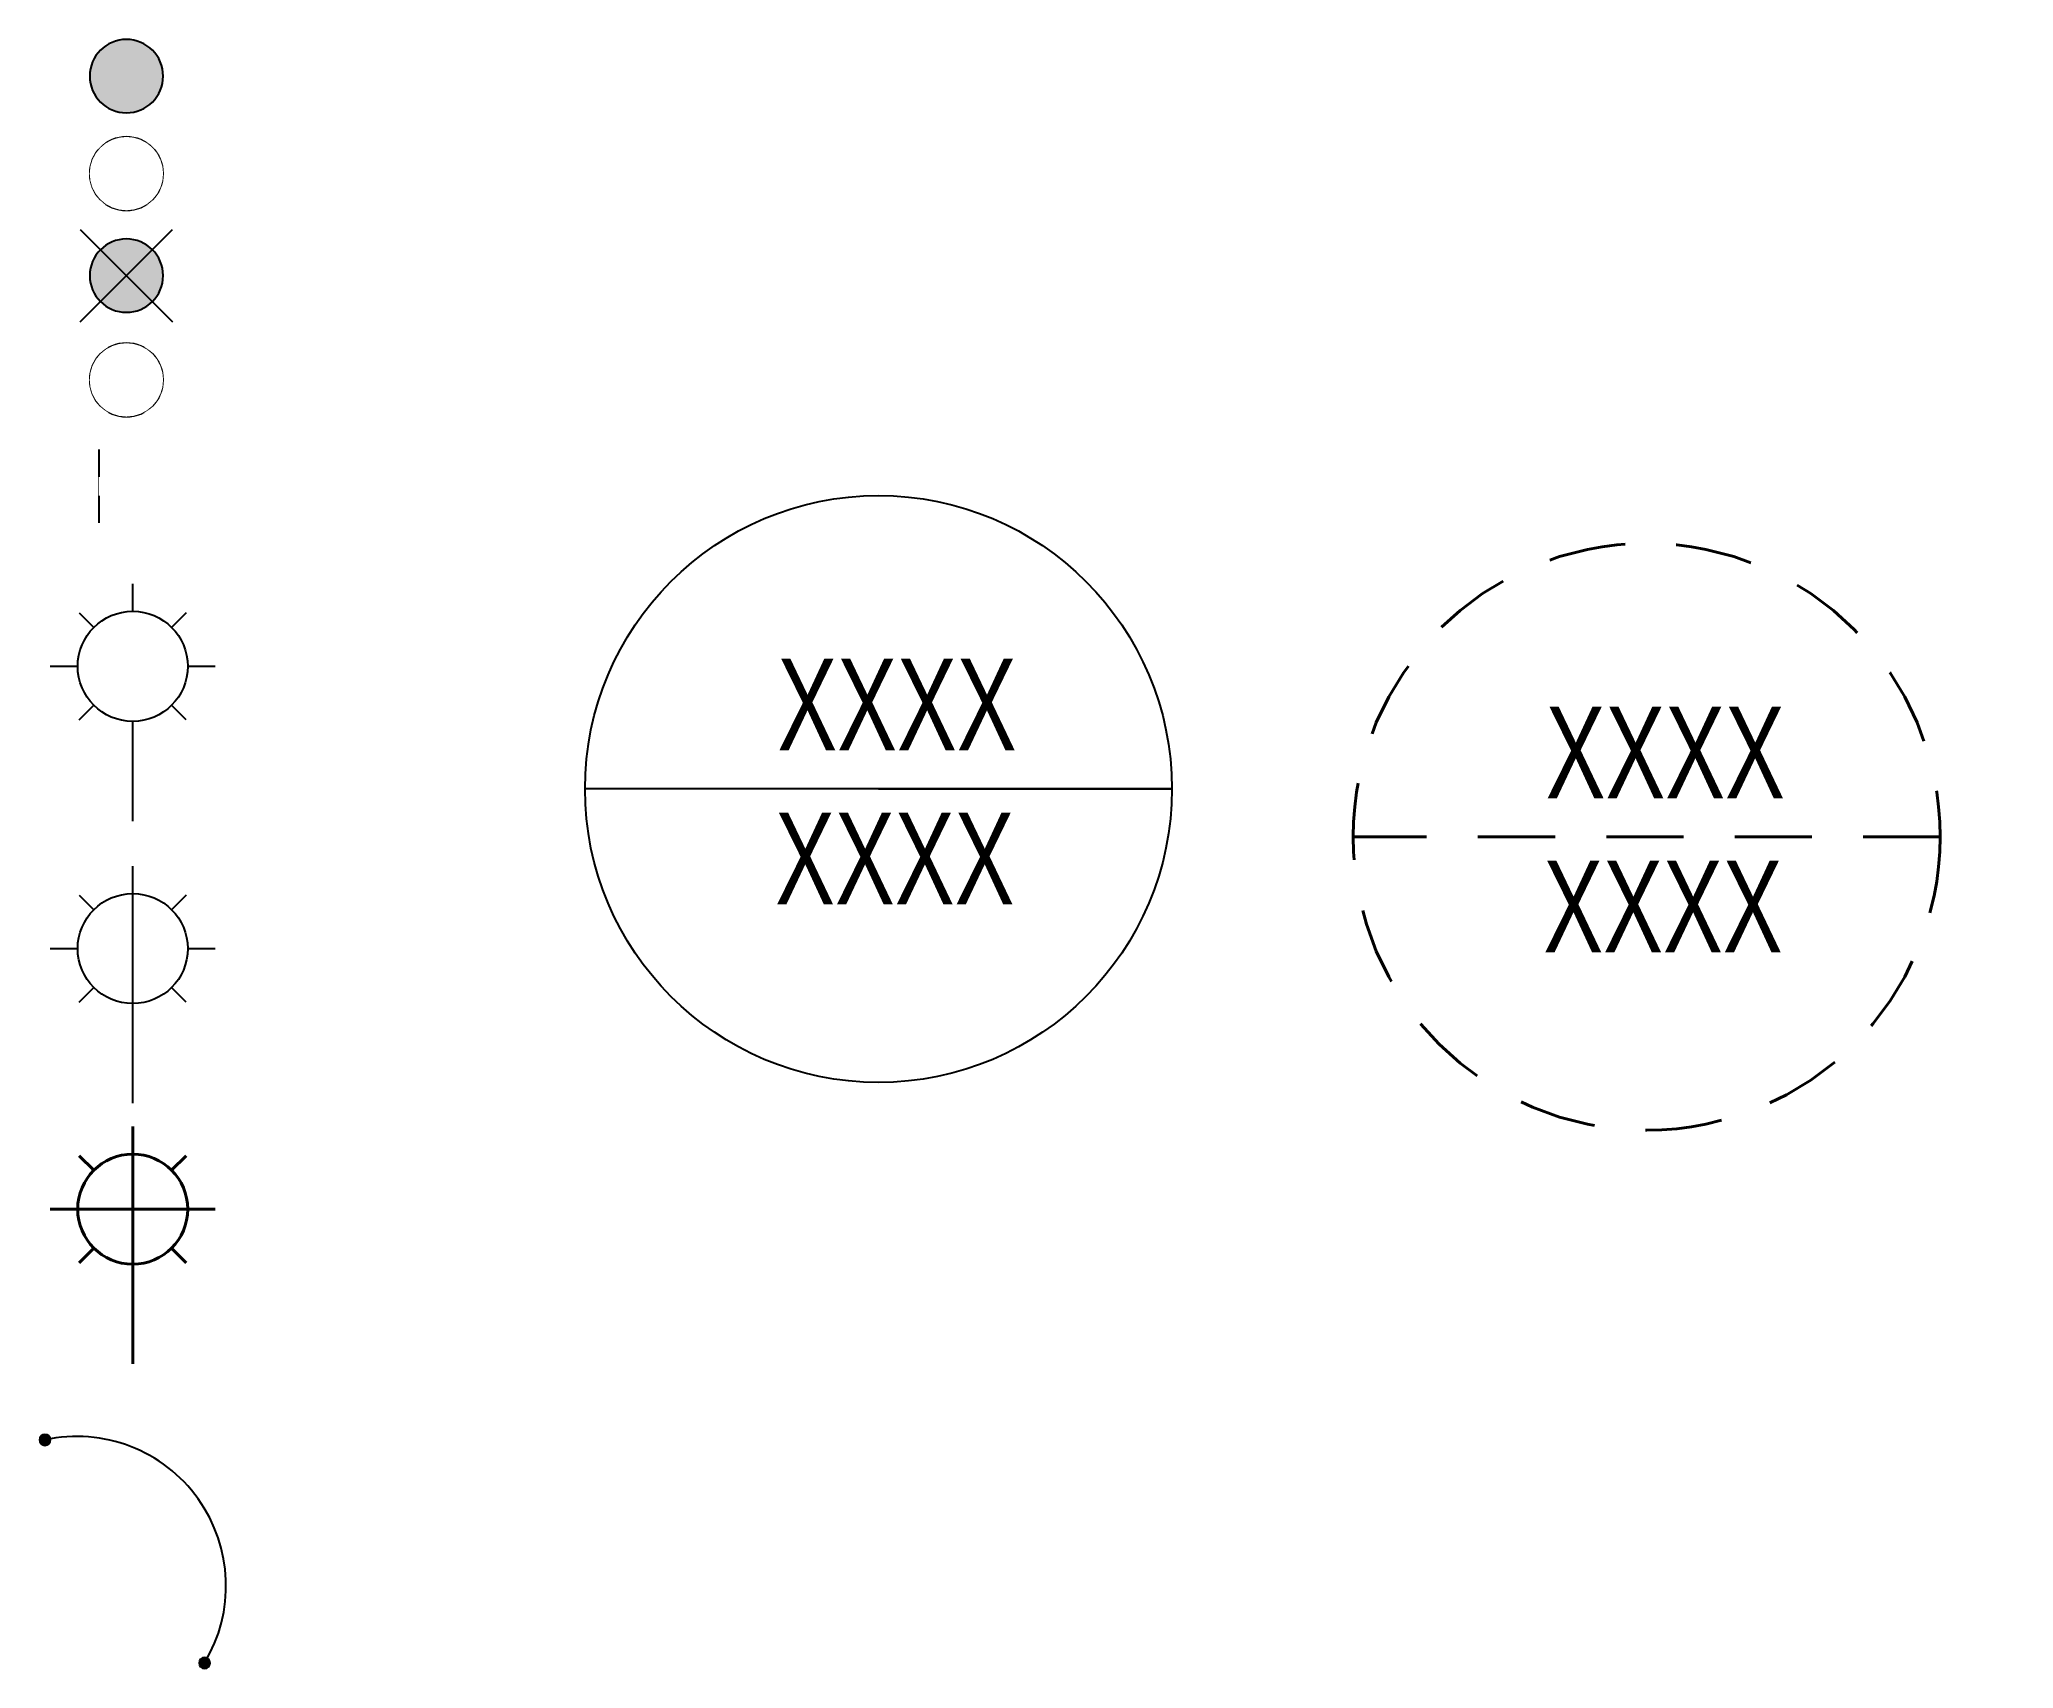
# Model space of a CAD drawing. Header units: metres. Extents: x 308997 to 310798, y 6265909 to 6266857.
# Drawn here: x 308997.1 to 309050.9, y 6266758.3 to 6266802.7 of the extents above; entities that cross this region are included whole.
import ezdxf
from ezdxf.enums import TextEntityAlignment as Align

# ---------------------------------------------------------------- set-up
doc = ezdxf.new("R2010")
doc.units = ezdxf.units.M
doc.linetypes.add('Dash', pattern=[5, 3, -2])
doc.layers.get('0').update_dxf_attribs({"color": 6})
for name, color, linetype in [('Equip_SP_SL_EXT', 7, 'Continuous'), ('Equip_SP_SL_NEW', 2, 'Continuous'), ('Mains_HV_NEW', 2, 'Continuous'), ('Mains_HV_NEW_Hardwired', 2, 'Continuous'), ('SupportsOH_SP_TR_HV_LV_SL_EXT', 7, 'Continuous'), ('SupportsOH_SP_TR_HV_LV_SL_NEW', 2, 'Continuous'), ('SupportsUG_SP_LV_EXT', 7, 'Continuous')]:
    doc.layers.add(name, color=color, linetype=linetype)
doc.styles.add('iecARIAL', font='arial.ttf', dxfattribs={"height": 2})
doc.styles.add('POLE_LABEL', font='arial.ttf')
doc.styles.add('SL_LABEL', font='arial.ttf')
doc.styles.get("Standard").update_dxf_attribs({"font": 'arial.ttf'})

# ---------------------------------------------------------------- blocks, each defined once
blk = doc.blocks.new('End Shackle_NEW')
blk.add_line((1, 1.815), (-1, 1.815))
at = {"flags": 1}
blk.add_attdef('Z', (0, 0), '', height=0.2, dxfattribs=at)
at = {"flags": 9}
for tag, p in [('CONNECTOR_TYPE', (0, 0)), ('OPERATING_VOLTAGE', (0, -0.6)), ('CONSTRUCTED_VOLTAGE', (0, -0.2)), ('NO_PHASES', (0, -0.4)), ('ORIENTATION', (0, -0.8)), ('OWNED_BY', (0, -1)), ('STATE', (0, -1.2)), ('USAGE', (0, -1.4)), ('NOTES', (0, -1.6)), ('OPERATED_BY', (0, -2.014)), ('MAINTAINED_BY', (0, -1.814))]:
    blk.add_attdef(tag, text='', height=0.2, dxfattribs=at).set_placement(p, align=Align.MIDDLE_LEFT)
blk.add_wipeout([(-0.253, 0), (-0.253, 1.815), (0.253, 1.815), (0.253, 0)])
blk = doc.blocks.new('POLE_REPLACE_NEW')
h = blk.add_hatch(color=256)
edge = h.paths.add_edge_path()
edge.add_arc((0, 0), 1, 270, 450)
edge.add_line((0, 1), (0, -1))
blk.add_lwpolyline([(0, 1), (0, -1)])
at = {"lineweight": -3}
blk.add_arc((0, 0), 1, 90, 270, dxfattribs=at)
blk.add_arc((0, 0), 1, 270, 90)
for tag, p, height, flags in [('pNumber', (-17.84, 2.067), 2.5, 8), ('cHV', (0, -1.8), 0.2, 9), ('hDia', (0, -1.6), 0.2, 9), ('LBRACKET', (0, -2), 0.2, 9), ('LExisting', (0, -2.2), 0.2, 9), ('LANTNUMBER', (0, -2.4), 0.2, 9), ('LOther', (0, -2.6), 0.2, 9), ('LRemove', (0, -2.8), 0.2, 9), ('cLinedev', (0, -3.2), 0.2, 9), ('LEGEND', (0, -3), 0.2, 9), ('LOCATION', (0, -3.4), 0.2, 9), ('pExisting', (0, -3.8), 0.2, 9), ('NOTES', (0, -3.6), 0.2, 9), ('pFooting', (0, -4.4), 0.2, 9), ('PFNUMBER', (0, -4), 0.2, 9), ('NEWPFNUMBER', (0, -4.2), 0.2, 9), ('pNew', (0, -4.6), 0.2, 9), ('pRelocate', (0, -5), 0.2, 9), ('pRemove', (0, -5.2), 0.2, 9), ('pReplace', (0, -5.4), 0.2, 9), ('cspan', (0, -6), 0.2, 9), ('pStay', (0, -5.6), 0.2, 9), ('pType', (0, -5.8), 0.2, 9), ('STREETNAME', (0, -6.2), 0.2, 9), ('SUBURB', (0, -6.4), 0.2, 9)]:
    blk.add_attdef(tag, p, '', height=height, dxfattribs=dict(flags=flags))
at = {"style": 'iecARIAL', "flags": 8}
blk.add_attdef('ASSET_NUM', (1.5, 1.5), '', height=2.5, dxfattribs=at)
blk.add_wipeout([(0, 1), (0.193, 0.981), (0.376, 0.926), (0.555, 0.831), (0.706, 0.708), (0.831, 0.555), (0.924, 0.378), (0.981, 0.194), (0.999, 0.002), (0.981, -0.196), (0.924, -0.383), (0.832, -0.555), (0.707, -0.707), (0.555, -0.832), (0.382, -0.924), (0.195, -0.98), (0.001, -1), (-0.195, -0.981), (-0.382, -0.924), (-0.556, -0.832), (-0.708, -0.706), (-0.833, -0.552), (-0.927, -0.379), (-0.981, -0.194), (-1, 0), (-0.98, 0.195), (-0.924, 0.381), (-0.832, 0.554), (-0.707, 0.707), (-0.556, 0.831), (-0.382, 0.923), (-0.196, 0.98)])
at = {"flags": 9}
for tag, p in [('OWNED_BY', (0, -0.2)), ('SPECIAL_USE', (0, -0.6)), ('PARENT', (0, -0.4)), ('cLV', (0, -1.2)), ('STATE', (0, -0.8)), ('USAGE', (0, -1)), ('hDepth', (0, -1.4))]:
    blk.add_attdef(tag, p, '', height=0.2, dxfattribs=at)
blk = doc.blocks.new('POLE_NEW')
at = {"lineweight": -3}
blk.add_lwpolyline([(-1, 0, 1), (1, 0, 1)], format="xyb", close=True, dxfattribs=at)
for tag, p, height, flags in [('pNumber', (-17.84, 2.067), 2.5, 8), ('cHV', (0, -1.8), 0.2, 9), ('hDia', (0, -1.6), 0.2, 9), ('LBRACKET', (0, -2), 0.2, 9), ('LExisting', (0, -2.2), 0.2, 9), ('LANTNUMBER', (0, -2.4), 0.2, 9), ('LOther', (0, -2.6), 0.2, 9), ('LRemove', (0, -2.8), 0.2, 9), ('cLinedev', (0, -3.2), 0.2, 9), ('LEGEND', (0, -3), 0.2, 9), ('LOCATION', (0, -3.4), 0.2, 9), ('pExisting', (0, -3.8), 0.2, 9), ('NOTES', (0, -3.6), 0.2, 9), ('pFooting', (0, -4.4), 0.2, 9), ('PFNUMBER', (0, -4), 0.2, 9), ('NEWPFNUMBER', (0, -4.2), 0.2, 9), ('pNew', (0, -4.6), 0.2, 9), ('pRelocate', (0, -5), 0.2, 9), ('pRemove', (0, -5.2), 0.2, 9), ('pReplace', (0, -5.4), 0.2, 9), ('cspan', (0, -6), 0.2, 9), ('pStay', (0, -5.6), 0.2, 9), ('pType', (0, -5.8), 0.2, 9), ('STREETNAME', (0, -6.2), 0.2, 9), ('SUBURB', (0, -6.4), 0.2, 9)]:
    blk.add_attdef(tag, p, '', height=height, dxfattribs=dict(flags=flags))
at = {"style": 'iecARIAL', "flags": 8}
blk.add_attdef('ASSET_NUM', (1.5, 1.5), '', height=2.5, dxfattribs=at)
blk.add_wipeout([(0, 1), (0.193, 0.981), (0.376, 0.926), (0.555, 0.831), (0.706, 0.708), (0.831, 0.555), (0.924, 0.378), (0.981, 0.194), (0.999, 0.002), (0.981, -0.196), (0.924, -0.383), (0.832, -0.555), (0.707, -0.707), (0.555, -0.832), (0.382, -0.924), (0.195, -0.98), (0.001, -1), (-0.195, -0.981), (-0.382, -0.924), (-0.556, -0.832), (-0.708, -0.706), (-0.833, -0.552), (-0.927, -0.379), (-0.981, -0.194), (-1, 0), (-0.98, 0.195), (-0.924, 0.381), (-0.832, 0.554), (-0.707, 0.707), (-0.556, 0.831), (-0.382, 0.923), (-0.196, 0.98)])
at = {"flags": 9}
for tag, p in [('OWNED_BY', (0, -0.2)), ('SPECIAL_USE', (0, -0.6)), ('PARENT', (0, -0.4)), ('cLV', (0, -1.2)), ('STATE', (0, -0.8)), ('USAGE', (0, -1)), ('hDepth', (0, -1.4))]:
    blk.add_attdef(tag, p, '', height=0.2, dxfattribs=at)
blk = doc.blocks.new('POLE_DEL')
h = blk.add_hatch(color=256)
edge = h.paths.add_edge_path()
edge.add_arc((0, 0), 1, 180, 360)
edge.add_arc((0, 0), 1, 0, 180)
for p, q in [((-1.26, 1.26), (1.26, -1.26)), ((-1.26, -1.26), (1.26, 1.26))]:
    blk.add_line(p, q)
blk.add_lwpolyline([(-1, 0, 1), (1, 0, 1)], format="xyb", close=True)
for tag, p, height, flags in [('pNumber', (0, 2.067), 2.5, 8), ('OWNED_BY', (0, -0.2), 0.2, 9), ('SPECIAL_USE', (0, -0.4), 0.2, 9), ('STATE', (0, -0.6), 0.2, 9), ('cLV', (0, -1), 0.2, 9), ('hDepth', (0, -1.2), 0.2, 9), ('USAGE', (0, -0.8), 0.2, 9), ('cHV', (0, -1.6), 0.2, 9), ('hDia', (0, -1.4), 0.2, 9), ('LBRACKET', (0, -1.8), 0.2, 9), ('LExisting', (0, -2), 0.2, 9), ('LANTNUMBER', (0, -2.2), 0.2, 9), ('LOther', (0, -2.4), 0.2, 9), ('LRemove', (0, -2.6), 0.2, 9), ('LEGEND', (0, -2.8), 0.2, 9), ('cLinedev', (0, -3), 0.2, 9), ('LOCATION', (0, -3.2), 0.2, 9), ('NOTES', (0, -3.4), 0.2, 9), ('pExisting', (0, -3.6), 0.2, 9), ('PFNUMBER', (0, -3.8), 0.2, 9), ('pFooting', (0, -4.2), 0.2, 9), ('pNew', (0, -4.4), 0.2, 9), ('NEWPFNUMBER', (0, -4), 0.2, 9), ('pRelocate', (0, -4.8), 0.2, 9), ('pRemove', (0, -5), 0.2, 9), ('pReplace', (0, -5.2), 0.2, 9), ('pStay', (0, -5.4), 0.2, 9), ('cspan', (0, -5.8), 0.2, 9), ('STREETNAME', (0, -6), 0.2, 9), ('pType', (0, -5.6), 0.2, 9), ('SUBURB', (0, -6.2), 0.2, 9)]:
    blk.add_attdef(tag, p, '', height=height, dxfattribs=dict(flags=flags))
blk = doc.blocks.new('POLE_EXT')
blk.add_hatch(color=256).paths.add_polyline_path([(-1, 0, 1), (1, 0, 1)])
blk.add_lwpolyline([(-1, 0, 1), (1, 0, 1)], format="xyb", close=True)
for tag, height, flags, p in [('pNumber', 2.5, 8, (-17.84, 2.067)), ('OWNED_BY', 0.2, 9, (1.355, -0.4)), ('PARENT', 0.2, 9, (1.355, -0.6)), ('SPECIAL_USE', 0.2, 9, (1.355, -0.8)), ('STATE', 0.2, 9, (1.355, -1)), ('cLV', 0.2, 9, (1.355, -1.4)), ('hDepth', 0.2, 9, (1.355, -1.6)), ('USAGE', 0.2, 9, (1.355, -1.2)), ('cHV', 0.2, 9, (1.355, -2)), ('hDia', 0.2, 9, (1.355, -1.8)), ('LBRACKET', 0.2, 9, (1.355, -2.2)), ('LExisting', 0.2, 9, (1.355, -2.4)), ('LANTNUMBER', 0.2, 9, (1.355, -2.6)), ('LOther', 0.2, 9, (1.355, -2.8)), ('LRemove', 0.2, 9, (1.355, -3)), ('LEGEND', 0.2, 9, (1.355, -3.2)), ('cLinedev', 0.2, 9, (1.355, -3.4)), ('pExisting', 0.2, 9, (1.355, -3.8)), ('LOCATION', 0.2, 9, (1.355, -3.6)), ('pFooting', 0.2, 9, (1.355, -4.4)), ('PFNUMBER', 0.2, 9, (1.355, -4)), ('NEWPFNUMBER', 0.2, 9, (1.355, -4.2)), ('pNew', 0.2, 9, (1.355, -4.6)), ('pRelocate', 0.2, 9, (1.355, -5)), ('pRemove', 0.2, 9, (1.355, -5.2)), ('pReplace', 0.2, 9, (1.355, -5.4)), ('pStay', 0.2, 9, (1.355, -5.6)), ('pType', 0.2, 9, (1.355, -5.8)), ('cspan', 0.2, 9, (1.355, -6)), ('STREETNAME', 0.2, 9, (1.355, -6.2)), ('SUBURB', 0.2, 9, (1.355, -6.4)), ('OPERATED_BY', 0.2, 9, (1.355, -7.014)), ('NOTES', 0.2, 9, (1.355, -6.6)), ('MAINTAINED_BY', 0.2, 9, (1.355, -6.814))]:
    blk.add_attdef(tag, text='', height=height, dxfattribs=dict(flags=flags)).set_placement(p, align=Align.MIDDLE_LEFT)
at = {"style": 'POLE_LABEL'}
for tag, height, flags, p in [('ASSET_NUM', 2.5, 8, (2, 2)), ('STRUCTURE_PLANT_NUMBER', 0.2, 9, (1.355, 0.028)), ('STREET_CODE', 0.2, 9, (1.355, -0.2))]:
    blk.add_attdef(tag, text='', height=height, dxfattribs=dict(at, flags=flags)).set_placement(p, align=Align.MIDDLE_LEFT)
at = {"flags": 1}
blk.add_attdef('Z', (1.355, -7.328), '', height=0.2, dxfattribs=at)
blk = doc.blocks.new('SL_LANTERN_NEW')
blk.add_line((0, 0), (0, 0))
for tag, p, flags in [('Z', (0, 0), 1), ('OPERATED_BY', (0, -9.607), 9)]:
    blk.add_attdef(tag, p, '', height=0.2, dxfattribs=dict(flags=flags))
at = {"style": 'SL_LABEL', "flags": 9}
blk.add_attdef('STREET_CODE', text='', height=0.2, dxfattribs=at).set_placement((0, -0.2), align=Align.MIDDLE_LEFT)
for tag, height, flags, p in [('CONSTRUCTED_VOLTAGE', 0.2, 9, (0, -0.4)), ('CONTROL_TYPE', 0.2, 9, (0, -0.6)), ('LANTERN_PURPOSE', 0.2, 9, (0, -0.8)), ('LANTERN_TYPE', 0.2, 9, (0, -1)), ('OPERATING_VOLTAGE', 0.2, 9, (0, -1.4)), ('ORIENTATION', 0.2, 9, (0, -1.6)), ('NO_PHASES', 0.2, 9, (0, -1.2)), ('LNUMBER', 2.5, 8, (1.2, -2.8)), ('OWNED_BY', 0.2, 9, (0, -1.8)), ('STATE', 0.2, 9, (0, -2)), ('USAGE', 0.2, 9, (0, -2.2)), ('CEXIST', 0.2, 9, (0, -2.4)), ('CNEW', 0.2, 9, (0, -2.6)), ('CNUMBER', 0.2, 9, (0, -2.8)), ('CREMOVE', 0.2, 9, (0, -3)), ('CREPLACE', 0.2, 9, (0, -3.2)), ('LKINGHEIGHT', 0.2, 9, (0, -3.4)), ('LBRACKET', 0.2, 9, (0, -3.6)), ('LBRACKETVOCAB', 0.2, 9, (0, -3.8)), ('LCATEGORY', 0.2, 9, (0, -4)), ('LCHARGE1', 0.2, 9, (0, -4.2)), ('LCHARGE1PERCENT', 0.2, 9, (0, -4.4)), ('LCHARGE2', 0.2, 9, (0, -4.6)), ('LCHARGE2PERCENT', 0.2, 9, (0, -4.8)), ('LCHARGE3', 0.2, 9, (0, -5)), ('LCHARGE3PERCENT', 0.2, 9, (0, -5.2)), ('LEXIST', 0.2, 9, (0, -5.4)), ('LLAMP', 0.2, 9, (0, -5.6)), ('LLAMPVOCAB', 0.2, 9, (0, -5.8)), ('LMAST', 0.2, 9, (0, -6)), ('LMASTVOCAB', 0.2, 9, (0, -6.2)), ('LNEW', 0.2, 9, (0, -6.4)), ('LANTNUMBER', 0.2, 9, (0, -6.6)), ('LOUTREACH', 0.2, 9, (0, -7)), ('LOUTREACHVOCAB', 0.2, 9, (0, -7.2)), ('LRATECODE', 0.2, 9, (0, -7.4)), ('LREMOVE', 0.2, 9, (0, -7.6)), ('LREPLACE', 0.2, 9, (0, -7.8)), ('LTYPE', 0.2, 9, (0, -8)), ('SUBURB', 0.2, 9, (0, -8.6)), ('LTYPEVOCAB', 0.2, 9, (0, -8.2)), ('LEGEND', 0.2, 9, (0, -8.4)), ('STREETNAME', 0.2, 9, (0, -8.8)), ('LOCATION', 0.2, 9, (0, -9)), ('NOTES', 0.2, 9, (0, -9.2)), ('MAINTAINED_BY', 0.2, 9, (0, -9.863))]:
    blk.add_attdef(tag, text='', height=height, dxfattribs=dict(flags=flags)).set_placement(p, align=Align.MIDDLE_LEFT)
blk.add_wipeout([(0, 6.468), (1.458, 5.676), (2.25, 4.218), (1.458, 2.759), (0, 1.865), (-1.459, 2.759), (-2.25, 4.218), (-1.459, 5.676)])
for p, q in [((0, 5.718), (0, 6.468)), ((-1.459, 5.676), (-1.061, 5.278)), ((1.458, 5.676), (1.06, 5.278)), ((-2.25, 4.218), (-1.5, 4.218)), ((1.5, 4.218), (2.25, 4.218)), ((-1.459, 2.759), (-1.061, 3.157)), ((0, 0), (0, 2.721)), ((1.458, 2.759), (1.06, 3.157))]:
    blk.add_line(p, q)
blk.add_circle((0, 4.218), 1.5)
at = {"style": 'SL_LABEL', "flags": 8}
blk.add_attdef('ASSET_NUM', text='', height=2.5, dxfattribs=at).set_placement((2, 2), align=Align.MIDDLE_LEFT)
blk = doc.blocks.new('SL_LANTERN_REPLACE_NEW')
for p, q in [((0, 2.721), (0, 6.468)), ((-1.459, 5.676), (-1.061, 5.278)), ((1.458, 5.676), (1.06, 5.278)), ((-2.25, 4.218), (-1.5, 4.218)), ((1.5, 4.218), (2.25, 4.218)), ((-1.459, 2.759), (-1.061, 3.157)), ((0, 0), (0, 2.721)), ((1.458, 2.759), (1.06, 3.157)), ((0, 0), (0, 0))]:
    blk.add_line(p, q)
blk.add_circle((0, 4.218), 1.5)
at = {"style": 'iecARIAL', "flags": 8}
blk.add_attdef('ASSET_NUM', (1.5, 1.5), '', height=2.5, dxfattribs=at)
for tag, p, height, flags in [('CONSTRUCTED_VOLTAGE', (0, -0.2), 0.2, 9), ('CONTROL_TYPE', (0, -0.4), 0.2, 9), ('LANTERN_PURPOSE', (0, -0.6), 0.2, 9), ('LNUMBER', (1.2, -2.8), 2.5, 8), ('OPERATING_VOLTAGE', (0, -1.2), 0.2, 9), ('LANTERN_TYPE', (0, -0.8), 0.2, 9), ('NO_PHASES', (0, -1), 0.2, 9), ('ORIENTATION', (0, -1.4), 0.2, 9), ('OWNED_BY', (0, -1.6), 0.2, 9), ('STATE', (0, -1.8), 0.2, 9), ('CEXIST', (0, -2.2), 0.2, 9), ('USAGE', (0, -2), 0.2, 9), ('CNEW', (0, -2.4), 0.2, 9), ('CNUMBER', (0, -2.6), 0.2, 9), ('CREMOVE', (0, -2.8), 0.2, 9), ('CREPLACE', (0, -3), 0.2, 9), ('LKINGHEIGHT', (0, -3.2), 0.2, 9), ('LBRACKET', (0, -3.4), 0.2, 9), ('LBRACKETVOCAB', (0, -3.6), 0.2, 9), ('LCATEGORY', (0, -3.8), 0.2, 9), ('LCHARGE1', (0, -4), 0.2, 9), ('LCHARGE1PERCENT', (0, -4.2), 0.2, 9), ('LCHARGE2', (0, -4.4), 0.2, 9), ('LCHARGE2PERCENT', (0, -4.6), 0.2, 9), ('LCHARGE3', (0, -4.8), 0.2, 9), ('LCHARGE3PERCENT', (0, -5), 0.2, 9), ('LEXIST', (0, -5.2), 0.2, 9), ('LLAMP', (0, -5.4), 0.2, 9), ('LLAMPVOCAB', (0, -5.6), 0.2, 9), ('LMAST', (0, -5.8), 0.2, 9), ('LMASTVOCAB', (0, -6), 0.2, 9), ('LNEW', (0, -6.2), 0.2, 9), ('LANTNUMBER', (0, -6.4), 0.2, 9), ('LOUTREACH', (0, -6.8), 0.2, 9), ('LOUTREACHVOCAB', (0, -7), 0.2, 9), ('LRATECODE', (0, -7.2), 0.2, 9), ('LREMOVE', (0, -7.4), 0.2, 9), ('LREPLACE', (0, -7.6), 0.2, 9), ('LTYPE', (0, -7.8), 0.2, 9), ('LTYPEVOCAB', (0, -8), 0.2, 9), ('LEGEND', (0, -8.2), 0.2, 9), ('LOCATION', (0, -8.4), 0.2, 9), ('NEW_LKINGHEIGHT', (0, -8.6), 0.2, 8), ('NEW_LBRACKET', (0, -8.8), 0.2, 8), ('NEW_LBRACKETVOCAB', (0, -9), 0.2, 8), ('NEW_LCATEGORY', (0, -9.2), 0.2, 8), ('NEW_LCHARGE1', (0, -9.4), 0.2, 8), ('NEW_LCHARGE1PERCENT', (0, -9.6), 0.2, 8), ('NEW_LCHARGE2', (0, -9.8), 0.2, 8), ('NEW_LCHARGE2PERCENT', (0, -10), 0.2, 8), ('NEW_LCHARGE3', (0, -10.2), 0.2, 8), ('NEW_LCHARGE3PERCENT', (0, -10.4), 0.2, 8), ('NEW_LLAMP', (0, -10.6), 0.2, 8), ('NEW_LLAMPVOCAB', (0, -10.8), 0.2, 8), ('NEW_LMAST', (0, -11), 0.2, 8), ('NEW_LMASTVOCAB', (0, -11.2), 0.2, 8), ('NEW_LOUTREACH', (0, -11.4), 0.2, 8), ('NEW_LOUTREACHVOCAB', (0, -11.6), 0.2, 8), ('NEW_LRATECODE', (0, -11.8), 0.2, 8), ('NEW_LTYPE', (0, -12), 0.2, 8), ('NEW_LTYPEVOCAB', (0, -12.2), 0.2, 8), ('NOTES', (0, -12.4), 0.2, 9), ('STREETNAME', (0, -12.6), 0.2, 9), ('SUBURB', (0, -12.8), 0.2, 9)]:
    blk.add_attdef(tag, p, '', height=height, dxfattribs=dict(flags=flags))
blk = doc.blocks.new('SL_LANTERN_EXT')
at = {"lineweight": 40}
for p, q in [((0, 1.968), (0, 6.468)), ((-1.459, 5.676), (-1.061, 5.278)), ((1.458, 5.676), (1.06, 5.278)), ((-2.25, 4.218), (2.25, 4.218)), ((-1.459, 2.759), (-1.061, 3.157)), ((0, 0), (0, 2.721)), ((1.458, 2.759), (1.06, 3.157))]:
    blk.add_line(p, q, dxfattribs=at)
blk.add_circle((0, 4.218), 1.5, dxfattribs=at)
at = {"style": 'iecARIAL', "flags": 8}
blk.add_attdef('ASSET_NUM', (1.5, 1.5), '', height=2.5, dxfattribs=at)
for tag, p, height, flags in [('CONSTRUCTED_VOLTAGE', (0.981, -0.653), 0.2, 9), ('CONTROL_TYPE', (0.981, -0.853), 0.2, 9), ('LANTERN_PURPOSE', (0.981, -1.053), 0.2, 9), ('LANTERN_TYPE', (0.981, -1.253), 0.2, 9), ('LNUMBER', (2.181, -3.253), 2.5, 8), ('OPERATING_VOLTAGE', (0.981, -1.653), 0.2, 9), ('NO_PHASES', (0.981, -1.453), 0.2, 9), ('ORIENTATION', (0.981, -1.853), 0.2, 9), ('OWNED_BY', (0.981, -2.053), 0.2, 9), ('STATE', (0.981, -2.253), 0.2, 9), ('CEXIST', (0.981, -2.653), 0.2, 9), ('CNEW', (0.981, -2.853), 0.2, 9), ('USAGE', (0.981, -2.453), 0.2, 9), ('CNUMBER', (0.981, -3.053), 0.2, 9), ('CREMOVE', (0.981, -3.253), 0.2, 9), ('CREPLACE', (0.981, -3.453), 0.2, 9), ('LKINGHEIGHT', (0.981, -3.653), 0.2, 9), ('LBRACKET', (0.981, -3.853), 0.2, 9), ('LBRACKETVOCAB', (0.981, -4.053), 0.2, 9), ('LCATEGORY', (0.981, -4.253), 0.2, 9), ('LCHARGE1', (0.981, -4.453), 0.2, 9), ('LCHARGE1PERCENT', (0.981, -4.653), 0.2, 9), ('LCHARGE2', (0.981, -4.853), 0.2, 9), ('LCHARGE2PERCENT', (0.981, -5.053), 0.2, 9), ('LCHARGE3', (0.981, -5.253), 0.2, 9), ('LCHARGE3PERCENT', (0.981, -5.453), 0.2, 9), ('LEXIST', (0.981, -5.653), 0.2, 9), ('LLAMP', (0.981, -5.853), 0.2, 9), ('LLAMPVOCAB', (0.981, -6.053), 0.2, 9), ('LMAST', (0.981, -6.253), 0.2, 9), ('LMASTVOCAB', (0.981, -6.453), 0.2, 9), ('LNEW', (0.981, -6.653), 0.2, 9), ('LANTNUMBER', (0.981, -6.853), 0.2, 9), ('LOUTREACH', (0.981, -7.253), 0.2, 9), ('LOUTREACHVOCAB', (0.981, -7.453), 0.2, 9), ('LRATECODE', (0.981, -7.653), 0.2, 9), ('LREMOVE', (0.981, -7.853), 0.2, 9), ('LREPLACE', (0.981, -8.053), 0.2, 9), ('LTYPE', (0.981, -8.253), 0.2, 9), ('LTYPEVOCAB', (0.981, -8.453), 0.2, 9), ('LEGEND', (0.981, -8.653), 0.2, 9), ('STREETNAME', (0.981, -9.253), 0.2, 9), ('LOCATION', (0.981, -8.853), 0.2, 9), ('NOTES', (0.981, -9.053), 0.2, 9), ('SUBURB', (0.981, -9.453), 0.2, 1)]:
    blk.add_attdef(tag, p, '', height=height, dxfattribs=dict(flags=flags))
blk = doc.blocks.new('BOND POINT')
blk.add_hatch(color=256).paths.add_polyline_path([(-1, 0, 1), (1, 0, 1)])
blk.add_lwpolyline([(-1, 0, 1), (1, 0, 1)], format="xyb", close=True)
for tag, p, height, flags in [('pNumber', (-17.84, 2.07), 2.5, 8), ('OWNED_BY', (0, -0.2), 0.2, 9), ('SPECIAL_USE', (0, -0.6), 0.2, 9), ('STATE', (0, -0.8), 0.2, 9), ('cLV', (0, -1.2), 0.2, 9), ('cHV', (0, -1.8), 0.2, 9), ('cLinedev', (0, -3.2), 0.2, 9), ('PARENT', (0, -0.4), 0.2, 9), ('USAGE', (0, -1), 0.2, 9), ('hDepth', (0, -1.4), 0.2, 9), ('hDia', (0, -1.6), 0.2, 9), ('LBRACKET', (0, -2), 0.2, 9), ('LExisting', (0, -2.2), 0.2, 9), ('LANTNUMBER', (0, -2.4), 0.2, 9), ('LOther', (0, -2.6), 0.2, 9), ('LRemove', (0, -2.8), 0.2, 9), ('LEGEND', (0, -3), 0.2, 9), ('LOCATION', (0, -3.4), 0.2, 9), ('NOTES', (0, -3.6), 0.2, 9), ('cspan', (0, -6), 0.2, 9), ('STREETNAME', (0, -6.2), 0.2, 9), ('SUBURB', (0, -6.4), 0.2, 9), ('pExisting', (0, -3.8), 0.2, 9), ('PFNUMBER', (0, -4), 0.2, 9), ('NEWPFNUMBER', (0, -4.2), 0.2, 9), ('pFooting', (0, -4.4), 0.2, 9), ('pNew', (0, -4.6), 0.2, 9), ('pRelocate', (0, -5), 0.2, 9), ('pRemove', (0, -5.2), 0.2, 9), ('pReplace', (0, -5.4), 0.2, 9), ('pStay', (0, -5.6), 0.2, 9), ('pType', (0, -5.8), 0.2, 9)]:
    blk.add_attdef(tag, p, '', height=height, dxfattribs=dict(flags=flags))
blk = doc.blocks.new('SLANTERN_NUM_EXT')
blk.add_wipeout([(-0.314, 10), (-0.942, 9.961), (-1.565, 9.882), (-2.183, 9.764), (-2.791, 9.608), (-3.389, 9.413), (-3.973, 9.182), (-4.542, 8.914), (-5.093, 8.612), (-5.624, 8.275), (-6.132, 7.905), (-6.616, 7.505), (-7.075, 7.075), (-7.505, 6.616), (-7.905, 6.132), (-8.275, 5.624), (-8.612, 5.093), (-8.914, 4.542), (-9.182, 3.973), (-9.413, 3.389), (-9.608, 2.791), (-9.764, 2.183), (-9.882, 1.565), (-9.961, 0.942), (-10, 0.314), (-10, -0.314), (-9.961, -0.942), (-9.882, -1.565), (-9.764, -2.183), (-9.608, -2.791), (-9.413, -3.389), (-9.182, -3.973), (-8.914, -4.542), (-8.612, -5.093), (-8.275, -5.624), (-7.905, -6.132), (-7.505, -6.616), (-7.075, -7.075), (-6.616, -7.505), (-6.132, -7.905), (-5.624, -8.275), (-5.093, -8.612), (-4.542, -8.914), (-3.973, -9.182), (-3.389, -9.413), (-2.791, -9.608), (-2.183, -9.764), (-1.565, -9.882), (-0.942, -9.961), (-0.314, -10), (0.314, -10), (0.942, -9.961), (1.565, -9.882), (2.183, -9.764), (2.791, -9.608), (3.389, -9.413), (3.973, -9.182), (4.542, -8.914), (5.093, -8.612), (5.624, -8.275), (6.132, -7.905), (6.616, -7.505), (7.075, -7.075), (7.505, -6.616), (7.905, -6.132), (8.275, -5.624), (8.612, -5.093), (8.914, -4.542), (9.182, -3.973), (9.413, -3.389), (9.608, -2.791), (9.764, -2.183), (9.882, -1.565), (9.961, -0.942), (10, -0.314), (10, 0.314), (9.961, 0.942), (9.882, 1.565), (9.764, 2.183), (9.608, 2.791), (9.413, 3.389), (9.182, 3.973), (8.914, 4.542), (8.612, 5.093), (8.275, 5.624), (7.905, 6.132), (7.505, 6.616), (7.075, 7.075), (6.616, 7.505), (6.132, 7.905), (5.624, 8.275), (5.093, 8.612), (4.542, 8.914), (3.973, 9.182), (3.389, 9.413), (2.791, 9.608), (2.183, 9.764), (1.565, 9.882), (0.942, 9.961), (0.314, 10)])
at = {"linetype": 'Dash', "lineweight": 40, "ltscale": 0.7}
blk.add_line((8, 0), (-8, 0), dxfattribs=at)
blk.add_circle((0, 0), 8, dxfattribs=at)
at = {"lineweight": 40, "width": 0.7}
for tag, p in [('SNUMBER', (0.505, 1.051)), ('CNUMBER', (0.444, -3.148))]:
    blk.add_attdef(tag, text='', height=2.5, dxfattribs=at).set_placement(p, align=Align.CENTER)
at = {"lineweight": 40, "flags": 1}
blk.add_attdef('Z', (0, 0), '', height=0.2, dxfattribs=at)
blk = doc.blocks.new('SLANTERN_NUM_NEW')
blk.add_wipeout([(-0.314, 10), (-0.942, 9.961), (-1.565, 9.882), (-2.183, 9.764), (-2.791, 9.608), (-3.389, 9.413), (-3.973, 9.182), (-4.542, 8.914), (-5.093, 8.612), (-5.624, 8.275), (-6.132, 7.905), (-6.616, 7.505), (-7.075, 7.075), (-7.505, 6.616), (-7.905, 6.132), (-8.275, 5.624), (-8.612, 5.093), (-8.914, 4.542), (-9.182, 3.973), (-9.413, 3.389), (-9.608, 2.791), (-9.764, 2.183), (-9.882, 1.565), (-9.961, 0.942), (-10, 0.314), (-10, -0.314), (-9.961, -0.942), (-9.882, -1.565), (-9.764, -2.183), (-9.608, -2.791), (-9.413, -3.389), (-9.182, -3.973), (-8.914, -4.542), (-8.612, -5.093), (-8.275, -5.624), (-7.905, -6.132), (-7.505, -6.616), (-7.075, -7.075), (-6.616, -7.505), (-6.132, -7.905), (-5.624, -8.275), (-5.093, -8.612), (-4.542, -8.914), (-3.973, -9.182), (-3.389, -9.413), (-2.791, -9.608), (-2.183, -9.764), (-1.565, -9.882), (-0.942, -9.961), (-0.314, -10), (0.314, -10), (0.942, -9.961), (1.565, -9.882), (2.183, -9.764), (2.791, -9.608), (3.389, -9.413), (3.973, -9.182), (4.542, -8.914), (5.093, -8.612), (5.624, -8.275), (6.132, -7.905), (6.616, -7.505), (7.075, -7.075), (7.505, -6.616), (7.905, -6.132), (8.275, -5.624), (8.612, -5.093), (8.914, -4.542), (9.182, -3.973), (9.413, -3.389), (9.608, -2.791), (9.764, -2.183), (9.882, -1.565), (9.961, -0.942), (10, -0.314), (10, 0.314), (9.961, 0.942), (9.882, 1.565), (9.764, 2.183), (9.608, 2.791), (9.413, 3.389), (9.182, 3.973), (8.914, 4.542), (8.612, 5.093), (8.275, 5.624), (7.905, 6.132), (7.505, 6.616), (7.075, 7.075), (6.616, 7.505), (6.132, 7.905), (5.624, 8.275), (5.093, 8.612), (4.542, 8.914), (3.973, 9.182), (3.389, 9.413), (2.791, 9.608), (2.183, 9.764), (1.565, 9.882), (0.942, 9.961), (0.314, 10)])
at = {"linetype": 'Continuous'}
blk.add_line((8, 0), (-8, 0), dxfattribs=at)
blk.add_line((0, 0), (8, 0))
blk.add_circle((0, 0), 8, dxfattribs=at)
at = {"width": 0.7}
for tag, p in [('SNUMBER', (0.505, 1.051)), ('CNUMBER', (0.444, -3.148))]:
    blk.add_attdef(tag, text='', height=2.5, dxfattribs=at).set_placement(p, align=Align.CENTER)
at = {"flags": 1}
blk.add_attdef('Z', (0, 0), '', height=0.2, dxfattribs=at)

msp = doc.modelspace()

# ---------------------------------------------------------------- linework, layer by layer
at = {"layer": 'Mains_HV_NEW_Hardwired', "linetype": 'Continuous'}
msp.add_arc((308998.131, 6266760.533), 4.073, 328.8907, 102.2351, dxfattribs=at).dxf.unprotected_set("ltscale", 0)

# ---------------------------------------------------------------- block references
at = {"layer": 'Equip_SP_SL_EXT'}
ref = msp.add_blockref('SLANTERN_NUM_EXT', (309040.934, 6266780.953), dxfattribs=at)
ref.add_attrib('SNUMBER', 'XXXX', dxfattribs={"layer": '0', "lineweight": 40, "height": 2.5, "width": 0.7}).set_placement((309041.439, 6266782.003), align=Align.CENTER)
ref.add_attrib('CNUMBER', 'XXXX', dxfattribs={"lineweight": 40, "height": 2.5, "width": 0.7}).set_placement((309041.377, 6266777.804), align=Align.CENTER)
msp.add_blockref('SL_LANTERN_EXT', (308999.66, 6266766.584), dxfattribs=at)
at = {"layer": 'Equip_SP_SL_NEW'}
ref = msp.add_blockref('SLANTERN_NUM_NEW', (309019.99, 6266782.258), dxfattribs=at)
ref.add_attrib('SNUMBER', 'XXXX', dxfattribs={"layer": '0', "height": 2.5, "width": 0.7}).set_placement((309020.495, 6266783.309), align=Align.CENTER)
ref.add_attrib('CNUMBER', 'XXXX', dxfattribs={"height": 2.5, "width": 0.7}).set_placement((309020.434, 6266779.11), align=Align.CENTER)
for name, p in [('SL_LANTERN_NEW', (308999.66, 6266781.384)), ('SL_LANTERN_REPLACE_NEW', (308999.66, 6266773.688))]:
    msp.add_blockref(name, p, dxfattribs=at)
at = {"layer": 'Mains_HV_NEW', "rotation": 90}
msp.add_blockref('End Shackle_NEW', (309000.549, 6266790.51), dxfattribs=at).dxf.unprotected_set("ltscale", 0)
at = {"layer": 'Mains_HV_NEW_Hardwired', "linetype": 'Continuous', "xscale": 0.15, "yscale": 0.15, "zscale": 0.15}
for p in [(308997.268, 6266764.513), (309001.618, 6266758.428)]:
    msp.add_blockref('BOND POINT', p, dxfattribs=at).dxf.unprotected_set("ltscale", 0)
at = {"layer": 'SupportsOH_SP_TR_HV_LV_SL_EXT'}
msp.add_blockref('POLE_EXT', (308999.488, 6266801.692), dxfattribs=at)
at = {"layer": 'SupportsOH_SP_TR_HV_LV_SL_NEW'}
for name, p in [('POLE_NEW', (308999.488, 6266799.035)), ('POLE_REPLACE_NEW', (308999.488, 6266793.411))]:
    msp.add_blockref(name, p, dxfattribs=at)
at = {"layer": 'SupportsUG_SP_LV_EXT'}
msp.add_blockref('POLE_DEL', (308999.488, 6266796.253), dxfattribs=at)

doc.saveas('drawing.dxf')
